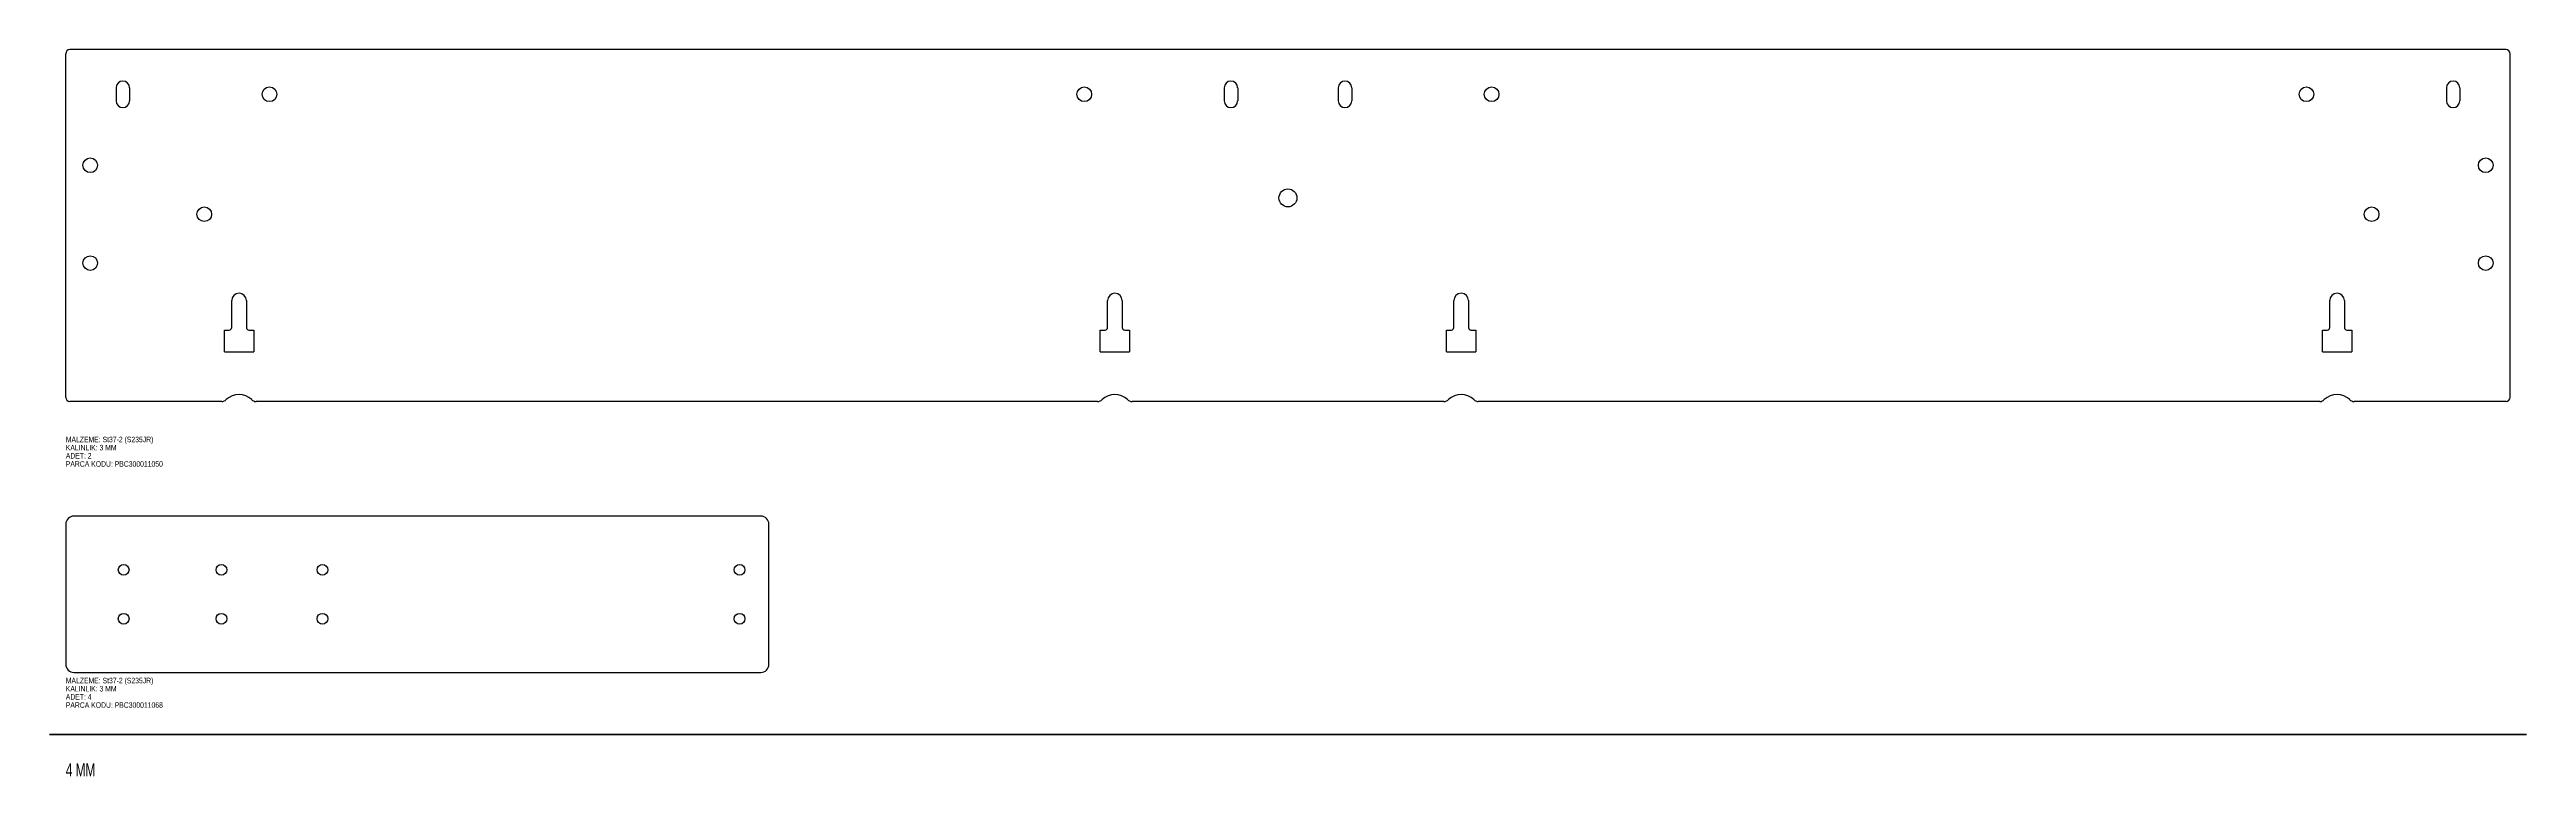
# Model space of a CAD drawing. Header units: millimetres. Extents: x -192 to 1381, y -1150 to 2027.
# Drawn here: x -192 to 1328, y -502 to -56 of the extents above; entities that cross this region are included whole.
import ezdxf

# ---------------------------------------------------------------- set-up
doc = ezdxf.new("R2010")
doc.units = ezdxf.units.MM
doc.linetypes.add('SLD-Katı', pattern=[0])
doc.layers.add('SRC_GEOMETRY', color=7, linetype='SLD-Katı')
doc.layers.add('SRC_INFO', color=1, linetype='SLD-Katı')
doc.layers.add('SRC_SEPARATOR', color=7, linetype='SLD-Katı', lineweight=50, true_color=0xffffff)
doc.styles.add('SLDTEXTSTYLE0', font='TXT', dxfattribs={"width": 0.736842})
doc.styles.add('SLDTEXTSTYLE1', font='TXT', dxfattribs={"width": 0.677632})

msp = doc.modelspace()

# ---------------------------------------------------------------- linework, layer by layer
at = {"layer": 'SRC_GEOMETRY', "color": 7, "linetype": 'SLD-Katı'}
for p, q in [((-181.8, -269.4), (-181.8, -58.7)), ((1315.7, -56.2), (-179.3, -56.2)), ((1318.2, -269.4), (1318.2, -58.7)), ((-150.9, -79.6), (-150.9, -87.6)), ((-142.6, -79.6), (-142.6, -87.6)), ((529.1, -79.6), (529.1, -87.6)), ((537.4, -79.6), (537.4, -87.6)), ((599.1, -79.6), (599.1, -87.6)), ((607.4, -79.6), (607.4, -87.6)), ((1279.1, -79.6), (1279.1, -87.6)), ((1287.4, -79.6), (1287.4, -87.6)), ((-80, -226.6), (-80, -210.1)), ((-71, -210.1), (-71, -226.6)), ((457.5, -226.6), (457.5, -210.1)), ((466.5, -210.1), (466.5, -226.6)), ((670, -226.6), (670, -210.1)), ((679, -210.1), (679, -226.6)), ((1207.5, -226.6), (1207.5, -210.1)), ((1216.5, -210.1), (1216.5, -226.6)), ((-84.5, -228.1), (-81.5, -228.1)), ((-84.5, -241.5), (-84.5, -228.1)), ((-84.5, -241.5), (-66.5, -241.5)), ((-69.5, -228.1), (-66.5, -228.1)), ((-66.5, -228.1), (-66.5, -241.5)), ((453, -228.1), (456, -228.1)), ((453, -241.5), (453, -228.1)), ((453, -241.5), (471, -241.5)), ((468, -228.1), (471, -228.1)), ((471, -228.1), (471, -241.5)), ((665.5, -228.1), (668.5, -228.1)), ((665.5, -241.5), (665.5, -228.1)), ((665.5, -241.5), (683.5, -241.5)), ((680.5, -228.1), (683.5, -228.1)), ((683.5, -228.1), (683.5, -241.5)), ((1203, -228.1), (1206, -228.1)), ((1203, -241.5), (1203, -228.1)), ((1203, -241.5), (1221, -241.5)), ((1218, -228.1), (1221, -228.1)), ((1221, -228.1), (1221, -241.5)), ((-86.1, -271.9), (-179.3, -271.9)), ((451.4, -271.9), (-65, -271.9)), ((663.9, -271.9), (472.5, -271.9)), ((1201.4, -271.9), (685, -271.9)), ((1315.7, -271.9), (1222.5, -271.9)), ((-181.8, -347.2), (-181.8, -433)), ((244.7, -342.2), (-176.8, -342.2)), ((249.7, -433), (249.7, -347.2)), ((-176.8, -438), (244.7, -438))]:
    msp.add_line(p, q, dxfattribs=at)
for centre, radius in [((-56.8, -83.6), 4.5), ((443.2, -83.6), 4.5), ((693.2, -83.6), 4.5), ((1193.2, -83.6), 4.5), ((-166.8, -127.1), 4.5), ((1303.2, -127.1), 4.5), ((568.2, -147.1), 5.5), ((-96.8, -157.1), 4.5), ((1233.2, -157.1), 4.5), ((-166.8, -187.1), 4.5), ((1303.2, -187.1), 4.5), ((-146.3, -375.1), 3.3), ((-86.3, -375.1), 3.3), ((-24.3, -375.1), 3.3), ((231.7, -375.1), 3.3), ((-146.3, -405.1), 3.3), ((-86.3, -405.1), 3.3), ((-24.3, -405.1), 3.3), ((231.7, -405.1), 3.3)]:
    msp.add_circle(centre, radius, dxfattribs=at)
for centre, radius, start, end in [((-179.3, -58.7), 2.5, 90, 180), ((1315.7, -58.7), 2.5, 0, 90), ((-146.8, -79.6), 4.12, 0, 180), ((533.2, -79.6), 4.13, 0, 180), ((603.2, -79.6), 4.12, 0, 180), ((1283.2, -79.6), 4.12, 0, 180), ((-146.8, -87.6), 4.12, 180, 0), ((533.2, -87.6), 4.13, 180, 0), ((603.2, -87.6), 4.12, 180, 0), ((1283.2, -87.6), 4.12, 180, 0), ((-75.5, -210.1), 4.5, 0, 180), ((462, -210.1), 4.5, 0, 180), ((674.5, -210.1), 4.5, 0, 180), ((1212, -210.1), 4.5, 0, 180), ((-81.5, -226.6), 1.5, 270, 0), ((-69.5, -226.6), 1.5, 180, 270), ((456, -226.6), 1.5, 270, 0), ((468, -226.6), 1.5, 180, 270), ((668.5, -226.6), 1.5, 270, 0), ((680.5, -226.6), 1.5, 180, 270), ((1206, -226.6), 1.5, 270, 0), ((1218, -226.6), 1.5, 180, 270), ((-179.3, -269.4), 2.5, 180, 270), ((-86.1, -267.9), 4, 270, 313.8371), ((-75.5, -278.9), 11.3, 46.1629, 133.8371), ((-65, -267.9), 4, 226.1629, 270), ((451.4, -267.9), 4, 270, 313.8371), ((462, -278.9), 11.3, 46.1629, 133.8371), ((472.5, -267.9), 4, 226.1629, 270), ((663.9, -267.9), 4, 270, 313.8371), ((674.5, -278.9), 11.3, 46.1629, 133.8371), ((685, -267.9), 4, 226.1629, 270), ((1201.4, -267.9), 4, 270, 313.8371), ((1212, -278.9), 11.3, 46.1629, 133.8371), ((1222.5, -267.9), 4, 226.1629, 270), ((1315.7, -269.4), 2.5, 270, 0), ((-176.8, -347.2), 5, 90, 180), ((244.7, -347.2), 5, 0, 90), ((-176.8, -433), 5, 180, 270), ((244.7, -433), 5, 270, 0)]:
    msp.add_arc(centre, radius, start, end, dxfattribs=at)
at = {"layer": 'SRC_SEPARATOR', "color": 7, "linetype": 'SLD-Katı', "lineweight": 50, "true_color": 0xffffff}
msp.add_line((-191.8, -476), (1328.2, -476), dxfattribs=at)

# ---------------------------------------------------------------- texts
at = {"layer": 'SRC_INFO', "color": 1, "attachment_point": 1}
for s, insert, char_height, style in [('ADET: 2', (-181.8, -303.5), 3.4, 'SLDTEXTSTYLE0'), ('MALZEME: St37-2 (S235JR)', (-181.8, -293.5), 3.4, 'SLDTEXTSTYLE0'), ('KALINLIK: 3 MM', (-181.8, -298.5), 3.4, 'SLDTEXTSTYLE0'), ('PARCA KODU: PBC300011050', (-181.8, -308.5), 3.4, 'SLDTEXTSTYLE0'), ('ADET: 4', (-181.8, -451.3), 3.4, 'SLDTEXTSTYLE0'), ('MALZEME: St37-2 (S235JR)', (-181.8, -441.3), 3.4, 'SLDTEXTSTYLE0'), ('KALINLIK: 3 MM', (-181.8, -446.3), 3.4, 'SLDTEXTSTYLE0'), ('PARCA KODU: PBC300011068', (-181.8, -456.3), 3.4, 'SLDTEXTSTYLE0'), ('4 MM', (-181.8, -493.8), 8, 'SLDTEXTSTYLE1')]:
    msp.add_mtext(s, dxfattribs=dict(at, insert=insert, char_height=char_height, style=style))

doc.saveas('drawing.dxf')
